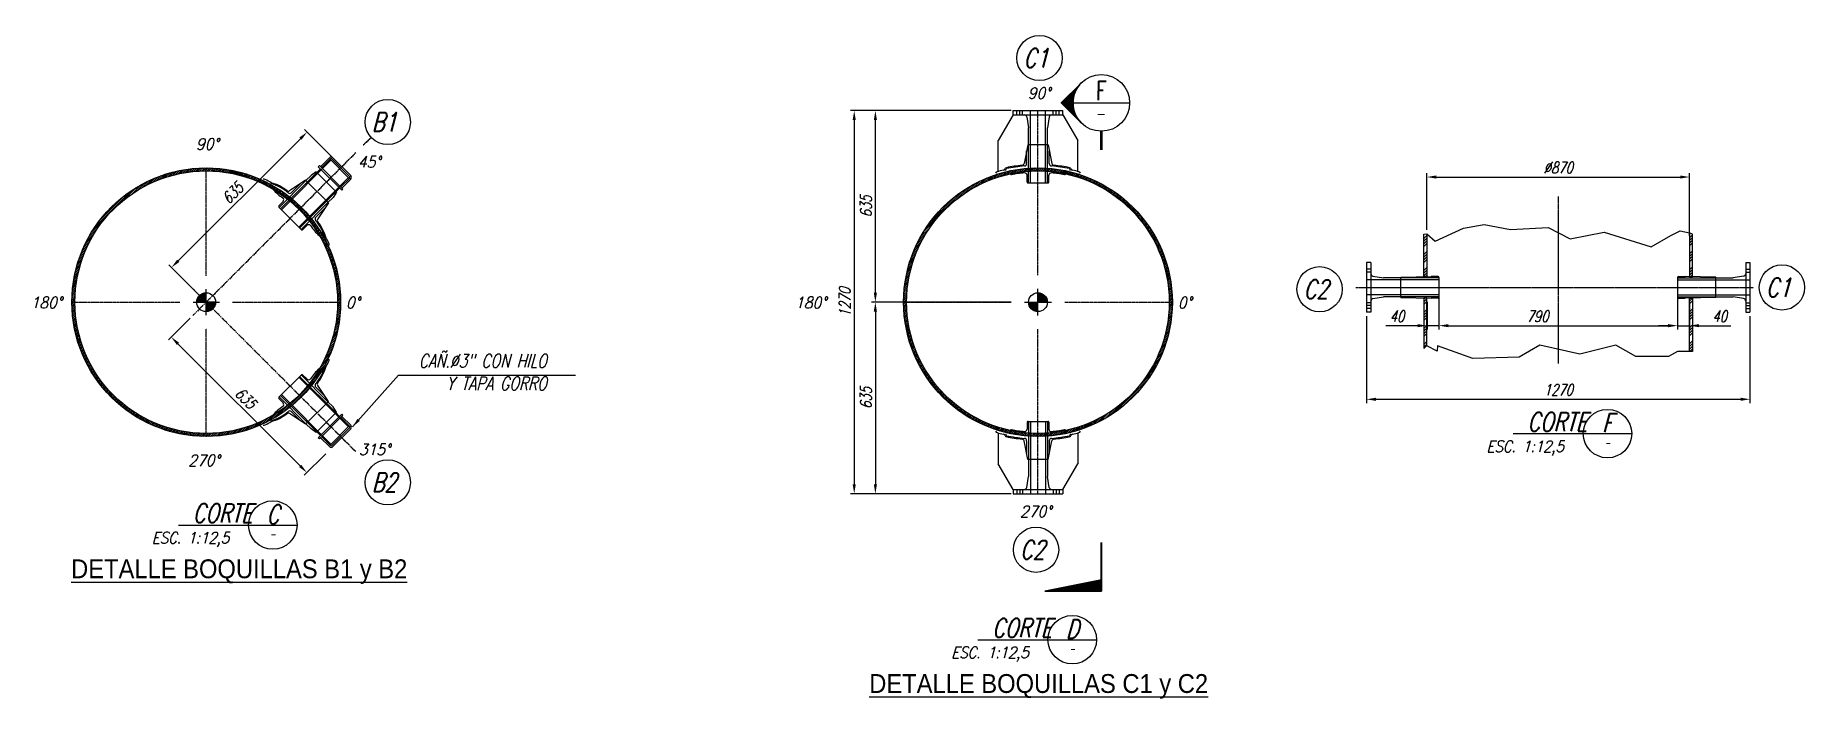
# Model space of a CAD drawing. Header units: inches. Extents: x -293597 to -232636, y -119329 to -80370.
# Drawn here: x -257953 to -252094, y -109501 to -107303 of the extents above; entities that cross this region are included whole.
import ezdxf
from ezdxf.enums import TextEntityAlignment as Align

# ---------------------------------------------------------------- set-up
doc = ezdxf.new("R2010")
doc.units = ezdxf.units.IN
doc.header["$MEASUREMENT"] = 0
doc.linetypes.add('CENTER', pattern=[2, 1.25, -0.25, 0.25, -0.25])
for name, color, linetype in [('IA-ACHU', 1, 'Continuous'), ('IA-DIBUJO', 3, 'Continuous'), ('IA-DIM', 7, 'Continuous'), ('IA-EJES', 4, 'CENTER'), ('IA-SIMBOLS', 2, 'Continuous'), ('IA-TEXT', 2, 'Continuous'), ('IA-TITLE', 6, 'Continuous'), ('IA-TRAZ', 8, 'Continuous')]:
    doc.layers.add(name, color=color, linetype=linetype)
doc.styles.add('ING-AMB', font='romans.shx', dxfattribs={"width": 0.75, "oblique": 15})
doc.styles.add('SALVADOR', font='ROMANS.SHX', dxfattribs={"width": 0.75, "oblique": 15})
doc.styles.get("Standard").update_dxf_attribs({"font": 'arial.ttf'})
doc.dimstyles.new('75', dxfattribs={"dimscale": 75, "dimtxt": 3, "dimasz": 2.5, "dimexe": 1, "dimexo": 1, "dimgap": 1, "dimtad": 1, "dimdec": 0, "dimzin": 0, "dimdsep": 46, "dimtxsty": 'ING-AMB', "dimcen": 0.1, "dimclrd": 7, "dimclre": 7, "dimclrt": 2, "dimadec": 0, "dimazin": 0, "dimtfac": 1, "dimtdec": 0, "dimtmove": 0, "dimatfit": 0, "dimfxl": 1, "dimtolj": 1, "dimtzin": 0, "dimarcsym": 0})
doc.dimstyles.new('ING-AMB 12.5', dxfattribs={"dimscale": 12.5, "dimtxt": 3, "dimasz": 2.5, "dimexe": 1, "dimexo": 1, "dimgap": 1, "dimtad": 1, "dimdec": 0, "dimzin": 0, "dimdsep": 46, "dimtxsty": 'ING-AMB', "dimcen": 0.1, "dimclrd": 7, "dimclre": 7, "dimclrt": 2, "dimadec": 0, "dimazin": 0, "dimtfac": 1, "dimtdec": 0, "dimtmove": 0, "dimatfit": 0, "dimfxl": 1.25, "dimtolj": 1, "dimtzin": 0, "dimarcsym": 1})

msp = doc.modelspace()

# ---------------------------------------------------------------- texts
at = {"color": 6, "width": 0.9}
for s, p in [('%%UDETALLE BOQUILLAS B1 y B2', (-257278.44, -109079.76)), ('%%UDETALLE BOQUILLAS C1 y C2', (-254630.6, -109459.91))]:
    msp.add_text(s, height=62.5, dxfattribs=at).set_placement(p, align=Align.MIDDLE)
at = {"layer": 'IA-DIM', "color": 2, "insert": (-256260.05, -108359.09), "char_height": 45, "attachment_point": 3, "style": 'ING-AMB'}
msp.add_mtext_dynamic_manual_height_columns('CAÑ.∅3" CON HILO\\PY TAPA GORRO', width=717.2973, gutter_width=20, heights=[0], dxfattribs=at)
at = {"layer": 'IA-TEXT', "style": 'ING-AMB', "oblique": 15, "width": 0.9}
for s, p in [('90°', (-254666.7, -107513.09)), ('90°', (-257421.55, -107681.75)), ('45%%D', (-256885.36, -107741.06)), ('180%%d', (-257969.41, -108207.33)), ('0°', (-256924.99, -108207.24)), ('180%%d', (-255437.58, -108207.33)), ('0°', (-254169.71, -108207.24)), ('270°', (-257447.24, -108730.31)), ('315%%D', (-256882.27, -108694.16)), ('270°', (-254692.4, -108899.37))]:
    msp.add_text(s, height=37.5, dxfattribs=at).set_placement(p)
at = {"layer": 'IA-TEXT', "char_height": 37.5, "width": 509.7528, "attachment_point": 2, "style": 'ING-AMB'}
for insert in [(-253019.56, -108646.26), (-257440.22, -108949.08), (-254792.37, -109329.22)]:
    msp.add_mtext('{\\W0.9;\\T0.95;ESC. 1:12,5}', dxfattribs=dict(at, insert=insert))

# ---------------------------------------------------------------- blocks, each defined once
blk = doc.blocks.new('*X4')
at = {"color": 0}
for p, q in [((2.04, 8.58), (2.16, 8.7)), ((2.05, 8.41), (2.34, 8.7)), ((2.07, 8.26), (2.51, 8.7)), ((2.09, 8.11), (2.69, 8.7)), ((2.13, 7.96), (2.87, 8.7)), ((2.17, 7.82), (3.04, 8.7)), ((2.21, 7.69), (3.22, 8.7)), ((2.26, 7.56), (3.4, 8.7)), ((2.31, 7.44), (3.57, 8.7)), ((2.37, 7.32), (3.75, 8.7)), ((2.43, 7.21), (3.93, 8.7)), ((2.5, 7.1), (4.1, 8.7)), ((2.57, 6.99), (4.28, 8.7)), ((2.64, 6.89), (4.46, 8.7)), ((2.72, 6.79), (4.63, 8.7)), ((2.8, 6.69), (4.81, 8.7)), ((2.89, 6.6), (4.99, 8.7)), ((2.98, 6.52), (5.03, 8.57)), ((3.07, 6.43), (5.03, 8.39)), ((3.17, 6.35), (5.03, 8.22)), ((3.27, 6.27), (5.03, 8.04)), ((3.37, 6.2), (5.03, 7.86)), ((3.48, 6.13), (5.03, 7.69)), ((3.59, 6.07), (5.03, 7.51)), ((3.71, 6.01), (5.03, 7.33)), ((3.83, 5.95), (5.03, 7.16)), ((3.96, 5.9), (5.03, 6.98)), ((4.09, 5.85), (5.03, 6.8)), ((4.22, 5.81), (5.03, 6.63)), ((4.36, 5.78), (5.03, 6.45)), ((4.51, 5.75), (5.03, 6.27)), ((4.66, 5.72), (5.03, 6.1)), ((4.82, 5.71), (5.03, 5.92)), ((4.99, 5.7), (5.03, 5.74))]:
    blk.add_line(p, q, dxfattribs=at)
blk = doc.blocks.new('*X5')
at = {"color": 0}
for p, q in [((5.03, 11.58), (5.16, 11.7)), ((5.03, 11.4), (5.32, 11.69)), ((5.03, 11.22), (5.48, 11.67)), ((5.03, 11.05), (5.63, 11.64)), ((5.03, 10.87), (5.77, 11.61)), ((5.03, 10.69), (5.91, 11.57)), ((5.03, 10.52), (6.05, 11.53)), ((5.03, 10.34), (6.17, 11.48)), ((5.03, 10.16), (6.3, 11.42)), ((5.03, 9.98), (6.41, 11.36)), ((5.03, 9.81), (6.53, 11.3)), ((5.03, 9.63), (6.64, 11.24)), ((5.03, 9.45), (6.75, 11.17)), ((5.03, 9.28), (6.85, 11.09)), ((5.03, 9.1), (6.95, 11.01)), ((5.03, 8.92), (7.04, 10.93)), ((5.03, 8.75), (7.13, 10.85)), ((5.17, 8.7), (7.22, 10.76)), ((5.34, 8.7), (7.3, 10.66)), ((5.52, 8.7), (7.38, 10.57)), ((5.7, 8.7), (7.46, 10.47)), ((5.87, 8.7), (7.53, 10.36)), ((6.05, 8.7), (7.6, 10.25)), ((6.23, 8.7), (7.67, 10.14)), ((6.4, 8.7), (7.73, 10.02)), ((6.58, 8.7), (7.78, 9.9)), ((6.76, 8.7), (7.83, 9.78)), ((6.93, 8.7), (7.88, 9.65)), ((7.11, 8.7), (7.92, 9.51)), ((7.29, 8.7), (7.96, 9.37)), ((7.46, 8.7), (7.99, 9.23)), ((7.64, 8.7), (8.01, 9.07)), ((7.82, 8.7), (8.03, 8.91)), ((7.99, 8.7), (8.03, 8.74))]:
    blk.add_line(p, q, dxfattribs=at)
blk = doc.blocks.new('PUNTO CENTRO')
at = {"color": 7}
blk.add_line((-2.5, 0), (2.5, 0), dxfattribs=at)
blk.add_line((0, -2.5), (0, 2.5))
blk.add_circle((0, 0), 2.5)
at = {"xscale": 0.83333333, "yscale": 0.83333333, "zscale": 0.83333333}
for name in ['*X4', '*X5']:
    blk.add_blockref(name, (-4.2, -7.25), dxfattribs=at)
blk = doc.blocks.new('EJE')
blk.add_circle((0, 6), 6)
at = {"style": 'SALVADOR', "oblique": 15, "width": 0.75}
blk.add_attdef('N', text='', height=5, dxfattribs=at).set_placement((0, 6), align=Align.MIDDLE)
blk = doc.blocks.new('*D50')
at = {"color": 7, "lineweight": -2, "transparency": 16777216}
for p, q in [((-257440.7, -108240.2), (-257512.3, -108311.8)), ((-257076.5, -108729.8), (-257481.4, -108325)), ((-256991.7, -108689.2), (-257063.3, -108760.8))]:
    blk.add_line(p, q, dxfattribs=at)
at = {"color": 7, "transparency": 16777216}
for points in [[(-257477.7, -108321.3), (-257485, -108328.7), (-257503.5, -108302.9)], [(-257072.9, -108726.2), (-257080.2, -108733.5), (-257054.4, -108751.9)]]:
    blk.add_solid(points, dxfattribs=at)
at = {"layer": 'Defpoints', "color": 0, "transparency": 16777216}
for p in [(-257431.9, -108231.4), (-257503.5, -108302.9), (-256982.9, -108680.4)]:
    blk.add_point(p, dxfattribs=at)
at = {"color": 2, "transparency": 16777216, "insert": (-257256.8, -108505.3), "char_height": 37.5, "attachment_point": 5, "rotation": 315, "style": 'ING-AMB'}
blk.add_mtext('\\A1;635', dxfattribs=at)
blk = doc.blocks.new('CORTE')
blk.add_line((7.37, 0), (38.83, 0))
blk.add_circle((32.4, 0), 6.43)
at = {"style": 'SALVADOR', "oblique": 15, "width": 0.75}
blk.add_text('CORTE  ', height=5, dxfattribs=at).set_placement((32.2, 0.64), align=Align.RIGHT)
blk.add_attdef('N', text='', height=5, dxfattribs=at).set_placement((32.4, 0.35), align=Align.CENTER)
at = {"color": 2, "style": 'SALVADOR', "oblique": 15, "width": 0.75}
blk.add_attdef('REFER', text='', height=1.75, dxfattribs=at).set_placement((32.4, -3.34), align=Align.CENTER)
blk = doc.blocks.new('*D51')
at = {"color": 7, "lineweight": -2, "transparency": 16777216}
for p, q in [((-256947.5, -107729.3), (-257062.4, -107614.4)), ((-257075.7, -107645.4), (-257480.5, -108050.2)), ((-257396.5, -108178.3), (-257511.5, -108063.4))]:
    blk.add_line(p, q, dxfattribs=at)
at = {"color": 7, "transparency": 16777216}
for points in [[(-257079.4, -107641.7), (-257072, -107649), (-257053.6, -107623.3)], [(-257484.2, -108046.5), (-257476.8, -108053.9), (-257502.6, -108072.3)]]:
    blk.add_solid(points, dxfattribs=at)
at = {"layer": 'Defpoints', "color": 0, "transparency": 16777216}
for p in [(-256938.7, -107738.2), (-257502.6, -108072.3), (-257387.7, -108187.2)]:
    blk.add_point(p, dxfattribs=at)
at = {"color": 2, "transparency": 16777216, "insert": (-257300.2, -107825.7), "char_height": 37.5, "attachment_point": 5, "rotation": 45, "style": 'ING-AMB'}
blk.add_mtext('\\A1;635', dxfattribs=at)
blk = doc.blocks.new('*D53')
at = {"color": 7, "lineweight": -2, "transparency": 16777216}
for p, q in [((-254721.6, -108187.2), (-255183.9, -108187.2)), ((-255171.4, -108218.4), (-255171.4, -108790.9)), ((-254721.6, -108822.2), (-255183.9, -108822.2))]:
    blk.add_line(p, q, dxfattribs=at)
at = {"color": 7, "transparency": 16777216}
for points in [[(-255176.6, -108218.4), (-255166.2, -108218.4), (-255171.4, -108187.2)], [(-255176.6, -108790.9), (-255166.2, -108790.9), (-255171.4, -108822.2)]]:
    blk.add_solid(points, dxfattribs=at)
at = {"layer": 'Defpoints', "color": 0, "transparency": 16777216}
for p in [(-254709.1, -108187.2), (-255171.4, -108822.2), (-254709.1, -108822.2)]:
    blk.add_point(p, dxfattribs=at)
at = {"color": 2, "transparency": 16777216, "insert": (-255202.6, -108504.7), "char_height": 37.5, "attachment_point": 5, "rotation": 90, "style": 'ING-AMB'}
blk.add_mtext('\\A1;635', dxfattribs=at)
blk = doc.blocks.new('*D52')
at = {"color": 7, "lineweight": -2, "transparency": 16777216}
for p, q in [((-254721.6, -107552.2), (-255183.9, -107552.2)), ((-255171.4, -108155.9), (-255171.4, -107583.4)), ((-254721.6, -108187.2), (-255183.9, -108187.2))]:
    blk.add_line(p, q, dxfattribs=at)
at = {"color": 7, "transparency": 16777216}
for points in [[(-255176.6, -107583.4), (-255166.2, -107583.4), (-255171.4, -107552.2)], [(-255176.6, -108155.9), (-255166.2, -108155.9), (-255171.4, -108187.2)]]:
    blk.add_solid(points, dxfattribs=at)
at = {"layer": 'Defpoints', "color": 0, "transparency": 16777216}
for p in [(-255171.4, -107552.2), (-254709.1, -107552.2), (-254709.1, -108187.2)]:
    blk.add_point(p, dxfattribs=at)
at = {"color": 2, "transparency": 16777216, "insert": (-255202.6, -107869.7), "char_height": 37.5, "attachment_point": 5, "rotation": 90, "style": 'ING-AMB'}
blk.add_mtext('\\A1;635', dxfattribs=at)
blk = doc.blocks.new('*U68')
at = {"layer": 'IA-EJES', "color": 0, "ltscale": 3, "transparency": 16777216}
for p, q in [((0, 87), (0, 435.12)), ((-435.12, 0), (-87, 0)), ((87, 0), (435.12, 0)), ((0, -435.12), (0, -87))]:
    blk.add_line(p, q, dxfattribs=at)
at = {"layer": 'IA-EJES', "color": 0, "linetype": 'Continuous', "ltscale": 3, "transparency": 16777216}
for p, q in [((-43.5, 0), (43.5, 0)), ((0, -43.5), (0, 43.5))]:
    blk.add_line(p, q, dxfattribs=at)
blk = doc.blocks.new('*U79')
at = {"layer": 'IA-EJES', "color": 0, "ltscale": 3, "transparency": 16777216}
for p, q in [((0, 89), (0, 635.1)), ((-445.1, 0), (-89, 0)), ((89, 0), (445.1, 0)), ((0, -635.1), (0, -89))]:
    blk.add_line(p, q, dxfattribs=at)
at = {"layer": 'IA-EJES', "color": 0, "linetype": 'Continuous', "ltscale": 3, "transparency": 16777216}
for p, q in [((-44.5, 0), (44.5, 0)), ((0, -44.5), (0, 44.5))]:
    blk.add_line(p, q, dxfattribs=at)
blk = doc.blocks.new('*X8')
at = {"color": 0}
for p, q in [((-1.42, 4.77), (2.66, 8.84)), ((-1.33, 4.68), (3.08, 9.09)), ((-1.24, 4.59), (2.76, 8.6)), ((-1.15, 4.51), (2.55, 8.2)), ((-1.06, 4.42), (2.39, 7.87)), ((-0.97, 4.33), (2.26, 7.56)), ((-0.88, 4.24), (2.15, 7.28)), ((-0.79, 4.16), (2.06, 7.01)), ((-0.71, 4.07), (1.99, 6.76)), ((-0.62, 3.98), (1.93, 6.53)), ((-0.53, 3.89), (1.88, 6.3)), ((-0.44, 3.8), (1.84, 6.08)), ((-0.35, 3.72), (1.81, 5.87)), ((-0.26, 3.63), (1.78, 5.67)), ((-0.17, 3.54), (1.76, 5.47)), ((-0.08, 3.45), (1.74, 5.28)), ((0.01, 3.36), (1.73, 5.09)), ((0.09, 3.28), (1.73, 4.91)), ((0.18, 3.19), (1.73, 4.73)), ((0.27, 3.1), (1.73, 4.56)), ((0.36, 3.01), (1.74, 4.39)), ((0.45, 2.92), (1.75, 4.22)), ((0.54, 2.84), (1.76, 4.06)), ((0.63, 2.75), (1.78, 3.9)), ((0.72, 2.66), (1.8, 3.75)), ((0.81, 2.57), (1.82, 3.59)), ((0.89, 2.49), (1.85, 3.44)), ((0.98, 2.4), (1.88, 3.29)), ((1.07, 2.31), (1.91, 3.15)), ((1.16, 2.22), (1.94, 3)), ((1.25, 2.13), (1.98, 2.86)), ((1.34, 2.05), (2.02, 2.73)), ((1.43, 1.96), (2.06, 2.59)), ((1.52, 1.87), (2.1, 2.45)), ((1.61, 1.78), (2.15, 2.32)), ((1.69, 1.69), (2.19, 2.19)), ((1.78, 1.61), (2.24, 2.06)), ((1.87, 1.52), (2.29, 1.94)), ((1.96, 1.43), (2.34, 1.81)), ((2.05, 1.34), (2.4, 1.69)), ((2.14, 1.26), (2.45, 1.57)), ((2.23, 1.17), (2.51, 1.45)), ((2.32, 1.08), (2.57, 1.33)), ((2.41, 0.99), (2.63, 1.22)), ((2.49, 0.9), (2.7, 1.11)), ((2.58, 0.82), (2.76, 0.99)), ((2.67, 0.73), (2.83, 0.88)), ((2.76, 0.64), (2.9, 0.77)), ((2.85, 0.55), (2.96, 0.67)), ((2.94, 0.46), (3.04, 0.56)), ((3.03, 0.38), (3.11, 0.46)), ((3.12, 0.29), (3.18, 0.35)), ((3.21, 0.2), (3.26, 0.25)), ((3.29, 0.11), (3.34, 0.15)), ((3.38, 0.02), (3.41, 0.05)), ((3.47, -0.06), (3.49, -0.04)), ((3.56, -0.15), (3.58, -0.14)), ((3.65, -0.24), (3.66, -0.23)), ((3.74, -0.33), (3.74, -0.32)), ((3.83, -0.41), (3.83, -0.41)), ((3.92, -0.5), (3.92, -0.5))]:
    blk.add_line(p, q, dxfattribs=at)
blk = doc.blocks.new('CIRCO1')
for q in [(-5.27, 5.33), (-5.27, -5.33)]:
    blk.add_line((-10.67, 0), q)
at = {"const_width": 0.7}
blk.add_lwpolyline([(0, -7.5), (0, -12.5)], dxfattribs=at)
blk.add_arc((0, 0), 7.5, 134.6778, 225.3222)
blk.add_blockref('*X8', (-9.23, -4.79))
blk = doc.blocks.new('*X10')
at = {"color": 0}
for p, q in [((7.77, 3), (9.47, 4.69)), ((7.95, 3), (9.69, 4.74)), ((8.13, 3), (9.91, 4.78)), ((8.3, 3), (10.13, 4.83)), ((8.48, 3), (10.35, 4.87)), ((8.66, 3), (10.57, 4.91)), ((8.83, 3), (10.79, 4.96)), ((9.01, 3), (11.01, 5)), ((9.19, 3), (11.23, 5.05)), ((9.36, 3), (11.45, 5.09)), ((9.54, 3), (11.68, 5.14)), ((9.72, 3), (11.9, 5.18)), ((9.89, 3), (12.12, 5.22)), ((10.07, 3), (12.34, 5.27)), ((10.25, 3), (12.56, 5.31)), ((10.42, 3), (12.78, 5.36)), ((10.6, 3), (13, 5.4)), ((10.78, 3), (13.22, 5.44)), ((10.95, 3), (13.44, 5.49)), ((11.13, 3), (13.66, 5.53)), ((11.31, 3), (13.89, 5.58)), ((11.49, 3), (14.11, 5.62)), ((11.66, 3), (14.33, 5.67)), ((11.84, 3), (14.55, 5.71)), ((12.02, 3), (14.77, 5.75)), ((12.19, 3), (14.99, 5.8)), ((12.37, 3), (15.21, 5.84)), ((12.55, 3), (15.43, 5.89)), ((12.72, 3), (15.65, 5.93)), ((12.9, 3), (15.87, 5.97)), ((13.08, 3), (16, 5.92)), ((13.25, 3), (16, 5.75)), ((13.43, 3), (16, 5.57)), ((13.61, 3), (16, 5.39)), ((13.78, 3), (16, 5.22)), ((13.96, 3), (16, 5.04)), ((14.14, 3), (16, 4.86)), ((1.06, 3), (1.07, 3.01)), ((1.23, 3), (1.29, 3.06)), ((1.41, 3), (1.51, 3.1)), ((1.59, 3), (1.73, 3.15)), ((1.76, 3), (1.95, 3.19)), ((1.94, 3), (2.17, 3.23)), ((2.12, 3), (2.4, 3.28)), ((2.29, 3), (2.62, 3.32)), ((2.47, 3), (2.84, 3.37)), ((2.65, 3), (3.06, 3.41)), ((2.82, 3), (3.28, 3.46)), ((3, 3), (3.5, 3.5)), ((3.18, 3), (3.72, 3.54)), ((3.35, 3), (3.94, 3.59)), ((3.53, 3), (4.16, 3.63)), ((3.71, 3), (4.38, 3.68)), ((3.88, 3), (4.6, 3.72)), ((4.06, 3), (4.83, 3.77)), ((4.24, 3), (5.05, 3.81)), ((4.41, 3), (5.27, 3.85)), ((4.59, 3), (5.49, 3.9)), ((4.77, 3), (5.71, 3.94)), ((4.94, 3), (5.93, 3.99)), ((5.12, 3), (6.15, 4.03)), ((5.3, 3), (6.37, 4.07)), ((5.47, 3), (6.59, 4.12)), ((5.65, 3), (6.81, 4.16)), ((5.83, 3), (7.04, 4.21)), ((6.01, 3), (7.26, 4.25)), ((6.18, 3), (7.48, 4.3)), ((6.36, 3), (7.7, 4.34)), ((6.54, 3), (7.92, 4.38)), ((6.71, 3), (8.14, 4.43)), ((6.89, 3), (8.36, 4.47)), ((7.07, 3), (8.58, 4.52)), ((7.24, 3), (8.8, 4.56)), ((7.42, 3), (9.02, 4.6)), ((7.6, 3), (9.25, 4.65)), ((14.31, 3), (16, 4.69)), ((14.49, 3), (16, 4.51)), ((14.67, 3), (16, 4.33)), ((14.84, 3), (16, 4.16)), ((15.02, 3), (16, 3.98)), ((15.2, 3), (16, 3.8)), ((15.37, 3), (16, 3.63)), ((15.55, 3), (16, 3.45)), ((15.73, 3), (16, 3.27)), ((15.9, 3), (16, 3.1))]:
    blk.add_line(p, q, dxfattribs=at)
blk = doc.blocks.new('FLECOR')
for p, q in [((0, -9.98), (-15, -12.98)), ((-15, -12.98), (0, -12.98))]:
    blk.add_line(p, q)
at = {"const_width": 0.5}
blk.add_lwpolyline([(0, -12.98), (0, 0)], dxfattribs=at)
blk.add_blockref('*X10', (-16, -15.98))
blk = doc.blocks.new('CIRCO')
blk.add_line((-7.5, 0), (7.5, 0))
blk.add_circle((0, 0), 7.5)
at = {"style": 'SALVADOR', "oblique": 15, "width": 0.75}
for tag, height, p in [('N', 5, (0, 0.78)), ('REFER', 2, (0, -3.68))]:
    blk.add_attdef(tag, text='', height=height, dxfattribs=at).set_placement(p, align=Align.CENTER)
blk = doc.blocks.new('*D85')
at = {"color": 7, "lineweight": -2, "transparency": 16777216}
for p, q in [((-253544.7, -108233.1), (-253544.7, -108521.5)), ((-252274.7, -108233.1), (-252274.7, -108521.5)), ((-253513.4, -108509), (-252305.9, -108509))]:
    blk.add_line(p, q, dxfattribs=at)
at = {"color": 7, "transparency": 16777216}
for points in [[(-253513.4, -108503.8), (-253513.4, -108514.2), (-253544.7, -108509)], [(-252305.9, -108503.8), (-252305.9, -108514.2), (-252274.7, -108509)]]:
    blk.add_solid(points, dxfattribs=at)
at = {"layer": 'Defpoints', "color": 0, "transparency": 16777216}
for p in [(-253544.7, -108220.6), (-252274.7, -108220.6), (-252274.7, -108509)]:
    blk.add_point(p, dxfattribs=at)
at = {"color": 2, "transparency": 16777216, "insert": (-252909.7, -108477.8), "char_height": 37.5, "attachment_point": 5, "style": 'ING-AMB'}
blk.add_mtext('\\A1;1270', dxfattribs=at)
blk = doc.blocks.new('*D86')
at = {"color": 7, "lineweight": -2, "transparency": 16777216}
for p, q in [((-253304.7, -108125.5), (-253304.7, -108277.5)), ((-253344.4, -108186.2), (-253344.4, -108277.5)), ((-253375.7, -108265), (-253480.9, -108265)), ((-253304.7, -108265), (-253344.4, -108265)), ((-253273.4, -108265), (-253242.2, -108265))]:
    blk.add_line(p, q, dxfattribs=at)
at = {"color": 7, "transparency": 16777216}
for points in [[(-253375.7, -108259.8), (-253375.7, -108270.2), (-253344.4, -108265)], [(-253273.4, -108259.8), (-253273.4, -108270.2), (-253304.7, -108265)]]:
    blk.add_solid(points, dxfattribs=at)
at = {"layer": 'Defpoints', "color": 0, "transparency": 16777216}
for p in [(-253304.7, -108113), (-253344.4, -108173.7), (-253344.4, -108265)]:
    blk.add_point(p, dxfattribs=at)
at = {"color": 2, "transparency": 16777216, "insert": (-253443.9, -108233.7), "char_height": 37.5, "attachment_point": 5, "style": 'ING-AMB'}
blk.add_mtext('\\A1;40', dxfattribs=at)
blk = doc.blocks.new('*D87')
at = {"color": 7, "lineweight": -2, "transparency": 16777216}
for p, q in [((-252514.7, -108150.5), (-252514.7, -108277.5)), ((-252474.7, -108186.2), (-252474.7, -108277.5)), ((-252545.9, -108265), (-252577.2, -108265)), ((-252514.7, -108265), (-252474.7, -108265)), ((-252443.4, -108265), (-252338.2, -108265))]:
    blk.add_line(p, q, dxfattribs=at)
at = {"color": 7, "transparency": 16777216}
for points in [[(-252545.9, -108259.8), (-252545.9, -108270.2), (-252514.7, -108265)], [(-252443.4, -108259.8), (-252443.4, -108270.2), (-252474.7, -108265)]]:
    blk.add_solid(points, dxfattribs=at)
at = {"layer": 'Defpoints', "color": 0, "transparency": 16777216}
for p in [(-252514.7, -108138), (-252474.7, -108173.7), (-252474.7, -108265)]:
    blk.add_point(p, dxfattribs=at)
at = {"color": 2, "transparency": 16777216, "insert": (-252375.2, -108233.7), "char_height": 37.5, "attachment_point": 5, "style": 'ING-AMB'}
blk.add_mtext('\\A1;40', dxfattribs=at)
blk = doc.blocks.new('*D89')
at = {"color": 7, "lineweight": -2, "transparency": 16777216}
for p, q in [((-253344.7, -107947.6), (-253344.7, -107759.9)), ((-252474.7, -107966.8), (-252474.7, -107759.9)), ((-253313.4, -107772.4), (-252505.9, -107772.4))]:
    blk.add_line(p, q, dxfattribs=at)
at = {"color": 7, "transparency": 16777216}
for points in [[(-253313.4, -107767.2), (-253313.4, -107777.6), (-253344.7, -107772.4)], [(-252505.9, -107767.2), (-252505.9, -107777.6), (-252474.7, -107772.4)]]:
    blk.add_solid(points, dxfattribs=at)
at = {"layer": 'Defpoints', "color": 0, "transparency": 16777216}
for p in [(-252474.7, -107772.4), (-253344.7, -107960.1), (-252474.7, -107979.3)]:
    blk.add_point(p, dxfattribs=at)
at = {"color": 2, "transparency": 16777216, "insert": (-252909.7, -107741.1), "char_height": 37.5, "attachment_point": 5, "style": 'ING-AMB'}
blk.add_mtext('\\A1;%%C870', dxfattribs=at)
blk = doc.blocks.new('*D88')
at = {"color": 7, "lineweight": -2, "transparency": 16777216}
for p, q in [((-253304.7, -108119), (-253304.7, -108277.5)), ((-252514.7, -108114.5), (-252514.7, -108277.5)), ((-253273.4, -108265), (-252545.9, -108265))]:
    blk.add_line(p, q, dxfattribs=at)
at = {"color": 7, "transparency": 16777216}
for points in [[(-253273.4, -108259.8), (-253273.4, -108270.2), (-253304.7, -108265)], [(-252545.9, -108259.8), (-252545.9, -108270.2), (-252514.7, -108265)]]:
    blk.add_solid(points, dxfattribs=at)
at = {"layer": 'Defpoints', "color": 0, "transparency": 16777216}
for p in [(-253304.7, -108106.5), (-252514.7, -108102), (-252514.7, -108265)]:
    blk.add_point(p, dxfattribs=at)
at = {"color": 2, "transparency": 16777216, "insert": (-252978.2, -108233.7), "char_height": 37.5, "attachment_point": 5, "style": 'ING-AMB'}
blk.add_mtext('\\A1;790', dxfattribs=at)
blk = doc.blocks.new('*D130')
at = {"color": 7, "lineweight": -2, "transparency": 16777216}
for p, q in [((-254728, -107552.2), (-255254, -107552.2)), ((-255241.5, -107583.4), (-255241.5, -108790.9)), ((-254728, -108822.2), (-255254, -108822.2))]:
    blk.add_line(p, q, dxfattribs=at)
at = {"color": 7, "transparency": 16777216}
for points in [[(-255246.7, -107583.4), (-255236.3, -107583.4), (-255241.5, -107552.2)], [(-255246.7, -108790.9), (-255236.3, -108790.9), (-255241.5, -108822.2)]]:
    blk.add_solid(points, dxfattribs=at)
at = {"layer": 'Defpoints', "color": 0, "transparency": 16777216}
for p in [(-254715.5, -107552.2), (-255241.5, -108822.2), (-254715.5, -108822.2)]:
    blk.add_point(p, dxfattribs=at)
at = {"color": 2, "transparency": 16777216, "insert": (-255272.7, -108187.2), "char_height": 37.5, "attachment_point": 5, "rotation": 90, "style": 'ING-AMB'}
blk.add_mtext('\\A1;1270', dxfattribs=at)

# ---------------------------------------------------------------- dimensions: what is measured, and where the dimension line sits
dim = msp.add_linear_dim(base=(-255241.5, -108822.18), p1=(-254715.46, -107552.18), p2=(-254715.46, -108822.18), angle=90, dimstyle='75', override={"dimscale": 12.5})
dim.commit()
dim.dimension.update_dxf_attribs({"geometry": '*D130', "text_midpoint": (-255272.75, -108187.18)})
for p1, p2, distance, picture, middle in [((-254709.06, -108187.18), (-254709.06, -107552.18), 462.32, '*D52', (-255202.63, -107869.68)), ((-256938.69, -107738.17), (-257387.71, -108187.18), -162.52, '*D51', (-257300.21, -107825.67)), ((-254709.06, -108187.18), (-254709.06, -108822.18), -462.32, '*D53', (-255202.63, -108504.68)), ((-256982.89, -108680.39), (-257431.9, -108231.38), 101.19, '*D50', (-257256.85, -108505.34))]:
    dim = msp.add_aligned_dim(p1=p1, p2=p2, distance=distance, dimstyle='75', override={"dimscale": 12.5})
    dim.commit()
    dim.dimension.update_dxf_attribs({"geometry": picture, "text_midpoint": middle})
dim = msp.add_linear_dim(base=(-252474.68, -107772.38), p1=(-253344.68, -107960.1), p2=(-252474.68, -107979.35), text='%%C<>', dimstyle='75', override={"dimscale": 12.5})
dim.commit()
dim.dimension.update_dxf_attribs({"geometry": '*D89', "text_midpoint": (-252909.68, -107741.13)})
dim = msp.add_linear_dim(base=(-252514.68, -108264.96), p1=(-253304.68, -108106.52), p2=(-252514.68, -108102.02), dimstyle='75', override={"dimscale": 12.5})
dim.commit()
dim.dimension.update_dxf_attribs({"geometry": '*D88', "text_midpoint": (-252978.23, -108264.96), "dimtype": 160})
for base, p1, p2, picture, middle in [((-253344.42, -108264.96), (-253304.68, -108113.02), (-253344.42, -108173.66), '*D86', (-253443.91, -108233.71)), ((-252474.68, -108264.96), (-252514.68, -108138.02), (-252474.68, -108173.66), '*D87', (-252375.19, -108233.71)), ((-252274.68, -108509.02), (-253544.68, -108220.62), (-252274.68, -108220.62), '*D85', (-252909.68, -108477.77))]:
    dim = msp.add_linear_dim(base=base, p1=p1, p2=p2, dimstyle='75', override={"dimscale": 12.5})
    dim.commit()
    dim.dimension.update_dxf_attribs({"geometry": picture, "text_midpoint": middle})

# ---------------------------------------------------------------- hatches: boundary and pattern name
at = {"layer": 'IA-ACHU'}
h = msp.add_hatch(dxfattribs=at)
h.set_pattern_fill('ANSI31', color=256, scale=35)
h.set_pattern_definition([(45, (2900, 0), (-3.09359217, 3.09359217), [])])
h.paths.add_polyline_path([(-257387.71, -107742.18), (-257387.71, -107752.18, -0.4142136), (-256952.71, -108187.18, -0.4142136), (-257387.71, -108622.18), (-257387.71, -108632.18, 0.4142136), (-256942.71, -108187.18, 0.4142136)])
h.paths.add_polyline_path([(-257387.71, -107752.18), (-257387.71, -107742.18, 0.4142136), (-257832.71, -108187.18, 0.4142136), (-257387.71, -108632.18), (-257387.71, -108622.18, -0.4142136), (-257822.71, -108187.18, -0.4142136)])
h = msp.add_hatch(dxfattribs=at)
h.set_pattern_fill('ANSI31', color=256, scale=35)
h.set_pattern_definition([(45, (5654.8454, 1e-07), (-3.09359217, 3.09359217), [])])
h.paths.add_polyline_path([(-254632.86, -107742.18), (-254632.86, -107752.18, -0.4142136), (-254197.86, -108187.18, -0.4142136), (-254632.86, -108622.18), (-254632.86, -108632.18, 0.4142136), (-254187.86, -108187.18, 0.4142136)])
h.paths.add_polyline_path([(-254632.86, -107752.18), (-254632.86, -107742.18, 0.4142136), (-255077.86, -108187.18, 0.4142136), (-254632.86, -108632.18), (-254632.86, -108622.18, -0.4142136), (-255067.86, -108187.18, -0.4142136)])
h = msp.add_hatch(dxfattribs=at)
h.set_pattern_fill('ANSI34', color=256, scale=50)
h.set_pattern_definition([(45, (2452.81, -24260.845), (-26.5165043, 26.5165043), []), (45, (2461.648, -24260.845), (-26.5165043, 26.5165043), []), (45, (2470.486, -24260.845), (-26.5165043, 26.5165043), []), (45, (2479.325, -24260.845), (-26.5165043, 26.5165043), [])])
h.paths.add_polyline_path([(-253344.68, -108102.37), (-253354.68, -108102.37), (-253354.68, -107962), (-253344.68, -107960.1)])
h = msp.add_hatch(dxfattribs=at)
h.set_pattern_fill('ANSI34', color=256, scale=50)
h.set_pattern_definition([(45, (2322.81, -24260.845), (-26.5165043, 26.5165043), []), (45, (2331.648, -24260.845), (-26.5165043, 26.5165043), []), (45, (2340.486, -24260.845), (-26.5165043, 26.5165043), []), (45, (2349.325, -24260.845), (-26.5165043, 26.5165043), [])])
h.paths.add_polyline_path([(-252474.68, -108102.37), (-252464.68, -108102.37), (-252464.68, -107962), (-252474.68, -107957.82)])
h = msp.add_hatch(dxfattribs=at)
h.set_pattern_fill('ANSI34', color=256, scale=50)
h.set_pattern_definition([(45, (2452.81, -24134.707), (-26.5165043, 26.5165043), []), (45, (2461.648, -24134.707), (-26.5165043, 26.5165043), []), (45, (2470.486, -24134.707), (-26.5165043, 26.5165043), []), (45, (2479.325, -24134.707), (-26.5165043, 26.5165043), [])])
h.paths.add_polyline_path([(-253344.68, -108173.66), (-253354.68, -108173.41), (-253354.68, -108340.43), (-253344.68, -108331.18)])
h = msp.add_hatch(dxfattribs=at)
h.set_pattern_fill('ANSI34', color=256, scale=50)
h.set_pattern_definition([(45, (2322.81, -24134.707), (-26.5165043, 26.5165043), []), (45, (2331.648, -24134.707), (-26.5165043, 26.5165043), []), (45, (2340.486, -24134.707), (-26.5165043, 26.5165043), []), (45, (2349.325, -24134.707), (-26.5165043, 26.5165043), [])])
h.paths.add_polyline_path([(-252474.68, -108173.66), (-252464.68, -108173.41), (-252464.68, -108350.15), (-252474.68, -108350.63)])

# ---------------------------------------------------------------- linework, layer by layer
at = {"layer": 'IA-DIBUJO'}
for p, q in [((-254715.46, -107566.48), (-254764.36, -107651.18)), ((-254715.46, -107552.18), (-254550.26, -107552.18)), ((-254715.46, -107566.48), (-254715.46, -107552.18)), ((-254715.46, -107566.48), (-254550.26, -107566.48)), ((-254670.26, -107573.19), (-254664.36, -107609.18)), ((-254595.46, -107573.19), (-254601.36, -107609.18)), ((-254550.26, -107566.48), (-254550.26, -107552.18)), ((-254550.26, -107566.48), (-254501.36, -107651.18)), ((-254664.36, -107665.73), (-254664.36, -107609.18)), ((-254601.36, -107665.73), (-254601.36, -107609.18)), ((-254764.36, -107753.95), (-254764.36, -107651.18)), ((-254666.36, -107665.73), (-254678.65, -107727.18)), ((-254599.36, -107665.73), (-254666.36, -107665.73)), ((-254599.36, -107665.73), (-254587.07, -107727.18)), ((-254501.36, -107753.95), (-254501.36, -107651.18)), ((-257023.41, -107755.71), (-257040.38, -107767.02)), ((-257009.4, -107745.24), (-257027.08, -107762.92)), ((-257023.41, -107755.71), (-256956.23, -107822.88)), ((-257012.94, -107734.64), (-257016.48, -107738.17)), ((-257016.48, -107738.17), (-256938.69, -107815.95)), ((-257012.94, -107734.64), (-256935.16, -107812.42)), ((-256979.71, -107708.47), (-257009.4, -107738.17)), ((-256968.39, -107708.47), (-256909, -107767.87)), ((-254724.36, -107761.6), (-254724.36, -107760.63)), ((-254541.36, -107761.6), (-254541.36, -107760.63)), ((-257058.85, -107782.67), (-257111.64, -107817.86)), ((-257106.24, -107824.4), (-257075.82, -107793.98)), ((-257058.85, -107782.67), (-256983.19, -107858.33)), ((-257040.38, -107767.02), (-257057.43, -107784.08)), ((-256945.76, -107808.88), (-256963.44, -107826.56)), ((-256909, -107779.18), (-256938.69, -107808.88)), ((-256935.16, -107812.42), (-256938.69, -107815.95)), ((-254668.86, -107789.18), (-254668.86, -107766.67)), ((-254665.86, -107792.18), (-254599.86, -107792.18)), ((-254596.86, -107789.18), (-254596.86, -107766.67)), ((-257133.16, -107853.44), (-257147.5, -107867.78)), ((-257147.5, -107872.03), (-257072.55, -107946.98)), ((-257024.92, -107905.72), (-256994.5, -107875.3)), ((-256983.19, -107858.33), (-257018.38, -107911.12)), ((-256967.54, -107839.85), (-256984.6, -107856.91)), ((-256956.23, -107822.88), (-256967.54, -107839.85)), ((-257053.97, -107932.64), (-257068.31, -107946.98)), ((-253544.68, -108055.42), (-253544.68, -108220.62)), ((-253530.38, -108055.42), (-253544.68, -108055.42)), ((-253530.38, -108055.42), (-253530.38, -108220.62)), ((-253523.67, -108100.62), (-253488.68, -108106.52)), ((-253431.13, -108106.52), (-253488.68, -108106.52)), ((-253431.13, -108104.52), (-253330.19, -108102.02)), ((-253431.13, -108171.52), (-253431.13, -108104.52)), ((-253307.68, -108102.02), (-253330.19, -108102.02)), ((-253304.68, -108105.02), (-253304.68, -108171.02)), ((-252514.68, -108105.02), (-252514.68, -108171.02)), ((-252511.68, -108102.02), (-252489.17, -108102.02)), ((-252388.23, -108104.52), (-252489.17, -108102.02)), ((-252388.23, -108171.52), (-252388.23, -108104.52)), ((-252388.23, -108106.52), (-252330.68, -108106.52)), ((-252295.69, -108100.62), (-252330.68, -108106.52)), ((-252288.98, -108055.42), (-252288.98, -108220.62)), ((-252288.98, -108055.42), (-252274.68, -108055.42)), ((-252274.68, -108055.42), (-252274.68, -108220.62)), ((-253523.67, -108175.42), (-253488.68, -108169.52)), ((-253431.13, -108169.52), (-253488.68, -108169.52)), ((-252388.23, -108169.52), (-252330.68, -108169.52)), ((-252295.69, -108175.42), (-252330.68, -108169.52)), ((-253530.38, -108220.62), (-253544.68, -108220.62)), ((-253431.13, -108171.52), (-253330.19, -108174.02)), ((-253307.68, -108174.02), (-253330.19, -108174.02)), ((-252511.68, -108174.02), (-252489.17, -108174.02)), ((-252388.23, -108171.52), (-252489.17, -108174.02)), ((-252288.98, -108220.62), (-252274.68, -108220.62)), ((-257147.5, -108502.34), (-257072.55, -108427.39)), ((-257053.97, -108441.73), (-257068.31, -108427.39)), ((-256983.19, -108516.04), (-257018.38, -108463.25)), ((-257133.16, -108520.93), (-257147.5, -108506.58)), ((-257058.85, -108591.7), (-256983.19, -108516.04)), ((-257024.92, -108468.65), (-256994.5, -108499.07)), ((-256967.54, -108534.52), (-256984.6, -108517.46)), ((-257058.85, -108591.7), (-257111.64, -108556.51)), ((-257106.24, -108549.97), (-257075.82, -108580.39)), ((-257023.41, -108618.66), (-256956.23, -108551.49)), ((-257016.48, -108636.2), (-256938.69, -108558.42)), ((-257012.94, -108639.73), (-256935.16, -108561.95)), ((-256956.23, -108551.49), (-256967.54, -108534.52)), ((-256945.76, -108565.49), (-256958, -108553.25)), ((-256935.16, -108561.95), (-256938.69, -108558.42)), ((-256909, -108595.19), (-256938.69, -108565.49)), ((-257040.38, -108607.35), (-257057.43, -108590.29)), ((-257023.41, -108618.66), (-257040.38, -108607.35)), ((-257009.4, -108629.13), (-257021.64, -108616.89)), ((-257012.94, -108639.73), (-257016.48, -108636.2)), ((-256979.71, -108665.9), (-257009.4, -108636.2)), ((-256968.39, -108665.9), (-256909, -108606.5)), ((-254764.36, -108620.42), (-254764.36, -108723.19)), ((-254724.36, -108612.77), (-254724.36, -108613.74)), ((-254668.86, -108585.18), (-254668.86, -108607.69)), ((-254665.86, -108582.18), (-254599.86, -108582.18)), ((-254596.86, -108585.18), (-254596.86, -108607.69)), ((-254541.36, -108612.77), (-254541.36, -108613.74)), ((-254501.36, -108620.42), (-254501.36, -108723.19)), ((-254666.36, -108708.64), (-254678.65, -108647.19)), ((-254599.36, -108708.64), (-254587.07, -108647.19)), ((-254715.46, -108807.88), (-254764.36, -108723.19)), ((-254599.36, -108708.64), (-254666.36, -108708.64)), ((-254664.36, -108708.64), (-254664.36, -108765.18)), ((-254601.36, -108708.64), (-254601.36, -108765.18)), ((-254550.26, -108807.88), (-254501.36, -108723.19)), ((-254715.46, -108807.88), (-254550.26, -108807.88)), ((-254715.46, -108807.88), (-254715.46, -108822.18)), ((-254670.26, -108801.18), (-254664.36, -108765.18)), ((-254595.46, -108801.18), (-254601.36, -108765.18)), ((-254550.26, -108807.88), (-254550.26, -108822.18)), ((-254715.46, -108822.18), (-254550.26, -108822.18))]:
    msp.add_line(p, q, dxfattribs=at)
for points in [[(-253344.68, -107960.1), (-253317.05, -107984.92), (-253223.48, -107942.36), (-253155.02, -107930.14), (-253068.17, -107946.62), (-252943.48, -107939.8), (-252870.53, -107977.34), (-252757.12, -107954.6), (-252602.48, -108004.17), (-252537.04, -107966.39), (-252505.76, -107951.26), (-252474.68, -107957.82)], [(-252474.68, -108350.63), (-252514.43, -108350.63), (-252544.62, -108367.48), (-252652.73, -108367.48), (-252718.46, -108329.53), (-252838.46, -108359.55), (-252970.2, -108329.53), (-253038.67, -108369.06), (-253192.81, -108374.3), (-253309.86, -108332.29), (-253310.57, -108349.9), (-253344.98, -108331.76)]]:
    msp.add_lwpolyline(points, dxfattribs=at)
for points in [[(-253344.68, -108102.37), (-253354.68, -108102.37), (-253354.68, -107962), (-253344.68, -107960.1)], [(-252474.68, -108102.37), (-252464.68, -108102.37), (-252464.68, -107962), (-252474.68, -107957.82)], [(-253344.68, -108173.66), (-253354.68, -108173.41), (-253354.68, -108340.43), (-253344.68, -108331.18)], [(-252474.68, -108173.66), (-252464.68, -108173.41), (-252464.68, -108350.15), (-252474.68, -108350.63)]]:
    msp.add_lwpolyline(points, close=True, dxfattribs=at)
for centre, radius in [((-257387.71, -108187.18), 445), ((-257387.71, -108187.18), 435), ((-254632.86, -108187.18), 445), ((-254632.86, -108187.18), 435)]:
    msp.add_circle(centre, radius, dxfattribs=at)
for centre, radius, start, end in [((-254678.16, -107574.48), 8, 9.30994, 90), ((-254587.57, -107574.48), 8, 90, 170.69006), ((-256974.05, -107714.13), 8, 45, 135), ((-254766.36, -107762.77), 8, 105.257523, 156.927136), ((-254632.86, -108252.18), 515.3, 102.854585, 105.257523), ((-254749.28, -107742), 8, 282.854585, 337.373277), ((-254736.36, -107747.39), 6, 101.586896, 157.373277), ((-254632.86, -108252.18), 521.3, 95.815792, 101.586896), ((-254632.86, -108252.18), 495.5, 95.178358, 100.226073), ((-254686.5, -107725.61), 8, 275.815792, 348.690068), ((-254676.86, -107766.67), 8, 0, 95.178358), ((-254588.86, -107766.67), 8, 84.821642, 180), ((-254632.86, -108252.18), 495.5, 79.773927, 84.821642), ((-254579.23, -107725.61), 8, 191.309932, 264.184208), ((-254632.86, -108252.18), 521.3, 78.413104, 84.184208), ((-254529.36, -107747.39), 6, 22.626723, 78.413104), ((-254516.44, -107742), 8, 202.626723, 257.145415), ((-254632.86, -108252.18), 515.3, 74.742477, 77.145415), ((-254499.36, -107762.77), 8, 23.072864, 74.742477), ((-257196.85, -107792.29), 12.53, 69.111789, 101.702675), ((-257430.84, -108237.39), 515.3, 59.918953, 62.435109), ((-257207.62, -107925.04), 135.08, 47.719459, 75.462083), ((-257207.62, -107925.04), 138.08, 51.196954, 75.291021), ((-257064.67, -107728.72), 132.31, 219.64903, 238.422696), ((-257116.08, -107811.2), 8, 231.196954, 303.690068), ((-256914.65, -107773.53), 8, 315, 45), ((-254721.36, -107761.6), 3, 180, 280.226073), ((-254665.86, -107789.18), 3, 180, 270), ((-254599.86, -107789.18), 3, 270, 0), ((-254544.36, -107761.6), 3, 259.773927, 0), ((-257145.38, -107869.91), 3, 135, 225), ((-257138.82, -107847.79), 8, 315, 52.543683), ((-257111.89, -107818.74), 8, 232.69814, 315), ((-257048.31, -107938.3), 8, 37.456317, 135), ((-256929.24, -107864.15), 132.31, 211.577304, 230.35097), ((-257019.26, -107911.37), 8, 135, 217.30186), ((-257125.57, -108007.1), 135.08, 14.537917, 42.280541), ((-257011.73, -107915.56), 8, 146.309932, 218.803046), ((-257125.57, -108007.1), 138.08, 14.708979, 38.803046), ((-257070.43, -107944.86), 3, 225, 315), ((-257437.91, -108230.32), 515.3, 27.564891, 30.081047), ((-256992.81, -107996.33), 12.53, 348.297325, 20.888211), ((-253522.38, -108092.72), 8, 180, 260.69006), ((-253307.68, -108105.02), 3, 0, 90), ((-252511.68, -108105.02), 3, 90, 180), ((-252296.98, -108092.72), 8, 279.30994, 0), ((-253307.68, -108171.02), 3, 270, 0), ((-252511.68, -108171.02), 3, 180, 270), ((-253522.38, -108183.31), 8, 99.30994, 180), ((-252296.98, -108183.31), 8, 0, 80.69006), ((-257125.57, -108367.27), 135.08, 317.719459, 345.462083), ((-257125.57, -108367.27), 138.08, 321.196954, 345.291021), ((-257437.91, -108144.05), 515.3, 329.918953, 332.435109), ((-256992.81, -108378.04), 12.53, 339.111789, 11.702675), ((-257070.43, -108429.51), 3, 45, 135), ((-257048.31, -108436.07), 8, 225, 322.543683), ((-256929.24, -108510.22), 132.31, 129.64903, 148.422696), ((-257019.26, -108463), 8, 142.69814, 225), ((-257011.73, -108458.81), 8, 141.196954, 213.690068), ((-257145.38, -108504.46), 3, 135, 225), ((-257138.82, -108526.58), 8, 307.456317, 45), ((-257207.62, -108449.33), 135.08, 284.537917, 312.280541), ((-257207.62, -108449.33), 138.08, 284.708979, 308.803046), ((-257064.67, -108645.65), 132.31, 121.577304, 140.35097), ((-257116.08, -108563.16), 8, 56.309932, 128.803046), ((-257111.89, -108555.63), 8, 45, 127.30186), ((-257196.85, -108582.08), 12.53, 258.297325, 290.888211), ((-257430.84, -108136.98), 515.3, 297.564891, 300.081047), ((-256914.65, -108600.84), 8, 315, 45), ((-254766.36, -108611.6), 8, 203.072864, 254.742477), ((-254632.86, -108122.18), 515.3, 254.742477, 257.145415), ((-254749.28, -108632.37), 8, 22.626723, 77.145415), ((-254736.36, -108626.98), 6, 202.626723, 258.413104), ((-254632.86, -108122.18), 521.3, 258.413104, 264.184208), ((-254721.36, -108612.77), 3, 79.773927, 180), ((-254632.86, -108122.18), 495.5, 259.773927, 264.821642), ((-254676.86, -108607.69), 8, 264.821642, 0), ((-254665.86, -108585.18), 3, 90, 180), ((-254599.86, -108585.18), 3, 0, 90), ((-254588.86, -108607.69), 8, 180, 275.178358), ((-254632.86, -108122.18), 495.5, 275.178358, 280.226073), ((-254632.86, -108122.18), 521.3, 275.815792, 281.586896), ((-254544.36, -108612.77), 3, 0, 100.226073), ((-254529.36, -108626.98), 6, 281.586896, 337.373277), ((-254516.44, -108632.37), 8, 102.854585, 157.373277), ((-254632.86, -108122.18), 515.3, 282.854585, 285.257523), ((-254499.36, -108611.6), 8, 285.257523, 336.927136), ((-256974.05, -108660.24), 8, 225, 315), ((-254686.5, -108648.76), 8, 11.309932, 84.184208), ((-254579.23, -108648.76), 8, 95.815792, 168.690068), ((-254678.16, -108799.88), 8, 270, 350.69006), ((-254587.57, -108799.88), 8, 189.30994, 270)]:
    msp.add_arc(centre, radius, start, end, dxfattribs=at)
at = {"layer": 'IA-EJES'}
for p, q in [((-254693.16, -107566.48), (-254693.16, -107552.18)), ((-254572.56, -107566.48), (-254572.56, -107552.18)), ((-253530.38, -108077.72), (-253544.68, -108077.72)), ((-252288.98, -108077.72), (-252274.68, -108077.72)), ((-253530.38, -108198.32), (-253544.68, -108198.32)), ((-252288.98, -108198.32), (-252274.68, -108198.32)), ((-254693.16, -108807.88), (-254693.16, -108822.18)), ((-254572.56, -108807.88), (-254572.56, -108822.18))]:
    msp.add_line(p, q, dxfattribs=at)
at = {"layer": 'IA-EJES', "ltscale": 3}
for p, q in [((-256841.41, -107640.89), (-256862.62, -107662.1)), ((-256892.44, -107691.92), (-257431.9, -108231.38)), ((-256892.44, -107691.92), (-257431.9, -108231.38)), ((-256846.9, -107646.38), (-256868.11, -107667.59)), ((-256892.44, -108682.45), (-257431.9, -108142.99))]:
    msp.add_line(p, q, dxfattribs=at)
at = {"layer": 'IA-EJES', "ltscale": 1.5}
for p, q in [((-252909.68, -107836.68), (-252909.68, -108390.22)), ((-253579.74, -108138.02), (-252263.02, -108138.02))]:
    msp.add_line(p, q, dxfattribs=at)
at = {"layer": 'IA-TRAZ'}
for p, q in [((-254702.66, -107566.48), (-254702.66, -107552.18)), ((-254683.66, -107566.48), (-254683.66, -107552.18)), ((-254657.86, -107792.18), (-254657.86, -107552.18)), ((-254607.86, -107792.18), (-254607.86, -107552.18)), ((-254582.06, -107566.48), (-254582.06, -107552.18)), ((-254563.06, -107566.48), (-254563.06, -107552.18)), ((-254670.36, -107727.86), (-254670.36, -107685.73)), ((-254664.36, -107792.18), (-254664.36, -107665.73)), ((-254601.36, -107792.18), (-254601.36, -107665.73)), ((-254595.36, -107727.86), (-254595.36, -107685.73)), ((-257021.64, -107757.48), (-257141.85, -107877.68)), ((-256974.54, -107716.46), (-257138.8, -107880.72)), ((-256976.17, -107712.01), (-257005.87, -107741.71)), ((-256977.58, -107713.42), (-256913.95, -107777.06)), ((-256971.93, -107712.01), (-256912.53, -107771.41)), ((-254739.36, -107751.08), (-254739.36, -107747.39)), ((-254526.36, -107751.08), (-254526.36, -107747.39)), ((-257057.43, -107784.08), (-257146.44, -107873.09)), ((-256916.99, -107774.02), (-257081.25, -107938.28)), ((-256912.53, -107775.65), (-256942.23, -107805.35)), ((-256958, -107821.12), (-257078.21, -107941.32)), ((-256984.6, -107856.91), (-257073.61, -107945.92)), ((-253530.38, -108087.22), (-253544.68, -108087.22)), ((-253304.68, -108106.52), (-253431.13, -108106.52)), ((-252514.68, -108106.52), (-252388.23, -108106.52)), ((-252288.98, -108087.22), (-252274.68, -108087.22)), ((-253304.68, -108113.02), (-253544.68, -108113.02)), ((-253304.68, -108163.02), (-253544.68, -108163.02)), ((-253304.68, -108169.52), (-253431.13, -108169.52)), ((-253304.68, -108169.52), (-253431.13, -108169.52)), ((-252514.68, -108113.02), (-252274.68, -108113.02)), ((-252514.68, -108163.02), (-252274.68, -108163.02)), ((-252514.68, -108169.52), (-252388.23, -108169.52)), ((-252514.68, -108169.52), (-252388.23, -108169.52)), ((-253530.38, -108188.82), (-253544.68, -108188.82)), ((-253530.38, -108207.82), (-253544.68, -108207.82)), ((-252288.98, -108188.82), (-252274.68, -108188.82)), ((-252288.98, -108207.82), (-252274.68, -108207.82)), ((-256916.99, -108600.35), (-257081.25, -108436.09)), ((-256958, -108553.25), (-257078.21, -108433.05)), ((-256984.6, -108517.46), (-257073.61, -108428.45)), ((-257057.43, -108590.29), (-257146.44, -108501.28)), ((-257021.64, -108616.89), (-257141.85, -108496.69)), ((-256974.54, -108657.91), (-257138.8, -108493.64)), ((-256912.53, -108598.72), (-256942.23, -108569.02)), ((-256976.17, -108662.36), (-257005.87, -108632.66)), ((-256977.58, -108660.95), (-256913.95, -108597.31)), ((-256971.93, -108662.36), (-256912.53, -108602.96)), ((-254739.36, -108623.29), (-254739.36, -108626.98)), ((-254664.36, -108582.18), (-254664.36, -108708.64)), ((-254657.86, -108582.18), (-254657.86, -108822.18)), ((-254607.86, -108582.18), (-254607.86, -108822.18)), ((-254601.36, -108582.18), (-254601.36, -108708.64)), ((-254526.36, -108623.29), (-254526.36, -108626.98)), ((-254670.36, -108646.51), (-254670.36, -108688.64)), ((-254595.36, -108646.51), (-254595.36, -108688.64)), ((-254702.66, -108807.88), (-254702.66, -108822.18)), ((-254683.66, -108807.88), (-254683.66, -108822.18)), ((-254582.06, -108807.88), (-254582.06, -108822.18)), ((-254563.06, -108807.88), (-254563.06, -108822.18))]:
    msp.add_line(p, q, dxfattribs=at)
for centre, radius, start, end in [((-256974.05, -107714.13), 3, 45, 135), ((-254736.36, -107747.39), 3, 101.586896, 180), ((-254632.86, -108252.18), 518.3, 94.95956, 101.586896), ((-254678.36, -107727.86), 8, 274.95956, 0), ((-254587.36, -107727.86), 8, 180, 265.04044), ((-254632.86, -108252.18), 518.3, 78.413104, 85.04044), ((-254529.36, -107747.39), 3, 0, 78.413104), ((-256914.65, -107773.53), 3, 315, 45), ((-256914.65, -108600.84), 3, 315, 45), ((-254736.36, -108626.98), 3, 180, 258.413104), ((-254632.86, -108122.18), 518.3, 258.413104, 265.04044), ((-254678.36, -108646.51), 8, 0, 85.04044), ((-254587.36, -108646.51), 8, 94.95956, 180), ((-254632.86, -108122.18), 518.3, 274.95956, 281.586896), ((-254529.36, -108626.98), 3, 281.586896, 0), ((-256974.05, -108660.24), 3, 225, 315)]:
    msp.add_arc(centre, radius, start, end, dxfattribs=at)

# ---------------------------------------------------------------- block references
at = {"layer": 'IA-EJES', "ltscale": 3}
for name, p in [('*U79', (-254632.86, -108187.18)), ('*U68', (-257387.71, -108187.18))]:
    msp.add_blockref(name, p, dxfattribs=at)
at = {"layer": 'IA-SIMBOLS'}
ref = msp.add_blockref('EJE', (-254627.83, -107452.9), dxfattribs=dict(at, xscale=12.5, yscale=12.5, zscale=12.5))
ref.add_attrib('N', 'C1', dxfattribs={"layer": '0', "height": 62.5, "style": 'SALVADOR', "oblique": 15, "width": 0.75}).set_placement((-254639.82, -107377.9), align=Align.MIDDLE)
for name, p, xscale, yscale, zscale in [('CIRCO1', (-254423.03, -107526.87), 12.50000000000001, 12.50000000000001, 4), ('PUNTO CENTRO', (-254632.86, -108187.18), 12.5, 12.5, 12.5), ('FLECOR', (-254423.03, -108982.75), 12.50000000000001, 12.50000000000001, 4)]:
    msp.add_blockref(name, p, dxfattribs=dict(at, xscale=xscale, yscale=yscale, zscale=zscale))
ref = msp.add_blockref('CIRCO', (-254423.03, -107526.87), dxfattribs=dict(at, xscale=12.5, yscale=12.5, zscale=4))
ref.add_attrib('N', 'F', dxfattribs={"layer": '0', "height": 62.5, "style": 'SALVADOR', "oblique": 0.307044, "width": 0.75}).set_placement((-254423.03, -107517.12), align=Align.CENTER)
ref.add_attrib('REFER', '-', dxfattribs={"layer": '0', "height": 37.5, "style": 'SALVADOR', "oblique": 0.307044, "width": 0.75}).set_placement((-254423.54, -107581.31), align=Align.CENTER)
ref = msp.add_blockref('EJE', (-256786.24, -107665.09), dxfattribs=dict(at, xscale=12.5, yscale=12.5, zscale=12.5))
ref.add_attrib('N', 'B1', dxfattribs={"layer": '0', "height": 62.5, "style": 'SALVADOR', "oblique": 15, "width": 0.75}).set_placement((-256798.23, -107590.09), align=Align.MIDDLE)
ref = msp.add_blockref('EJE', (-253700.07, -108219.17), dxfattribs=dict(at, xscale=12.5, yscale=12.5, zscale=12.5))
ref.add_attrib('N', 'C2', dxfattribs={"layer": '0', "height": 62.5, "style": 'SALVADOR', "oblique": 15, "width": 0.75}).set_placement((-253712.06, -108144.17), align=Align.MIDDLE)
ref = msp.add_blockref('EJE', (-252168.74, -108213.49), dxfattribs=dict(at, xscale=12.5, yscale=12.5, zscale=12.5))
ref.add_attrib('N', 'C1', dxfattribs={"layer": '0', "height": 62.5, "style": 'SALVADOR', "oblique": 15, "width": 0.75}).set_placement((-252180.74, -108138.49), align=Align.MIDDLE)
at = {"layer": 'IA-SIMBOLS', "xscale": 12.5, "yscale": 12.5, "zscale": 12.5, "rotation": 90}
msp.add_blockref('PUNTO CENTRO', (-257387.71, -108187.18), dxfattribs=at)
at = {"layer": 'IA-SIMBOLS'}
ref = msp.add_blockref('EJE', (-256786.24, -108859.28), dxfattribs=dict(at, xscale=12.5, yscale=12.5, zscale=12.5))
ref.add_attrib('N', 'B2', dxfattribs={"layer": '0', "height": 62.5, "style": 'SALVADOR', "oblique": 15, "width": 0.75}).set_placement((-256798.23, -108784.28), align=Align.MIDDLE)
ref = msp.add_blockref('EJE', (-254639.35, -109082.69), dxfattribs=dict(at, xscale=12.5, yscale=12.5, zscale=12.5))
ref.add_attrib('N', 'C2', dxfattribs={"layer": '0', "height": 62.5, "style": 'SALVADOR', "oblique": 15, "width": 0.75}).set_placement((-254651.34, -109007.69), align=Align.MIDDLE)
at = {"layer": 'IA-TITLE', "xscale": 12.5, "yscale": 12.5, "zscale": 12.5}
for p, values in [((-253151.51, -108622.86), {'N': 'F', 'REFER': '-'}), ((-257572.16, -108925.68), {'N': 'C', 'REFER': '-'}), ((-254924.31, -109305.83), {'N': 'D', 'REFER': '-'})]:
    msp.add_blockref('CORTE', p, dxfattribs=at).add_auto_attribs(values)

msp.set_redraw_order([(e.dxf.handle, doc.entitydb.next_handle()) for e in msp.query("TEXT MTEXT ATTDEF DIMENSION ARC_DIMENSION")])  # texts and dimensions are drawn at this point

# ---------------------------------------------------------------- leaders
at = {"layer": 'IA-DIM', "ltscale": 0.5}
msp.add_leader([(-256903.55, -108600.63), (-256750.45, -108429.4), (-256164.48, -108429.4)], dimstyle='ING-AMB 12.5', override={"dimgap": 1, "dimtad": 0}, dxfattribs=at)

doc.saveas('drawing.dxf')
